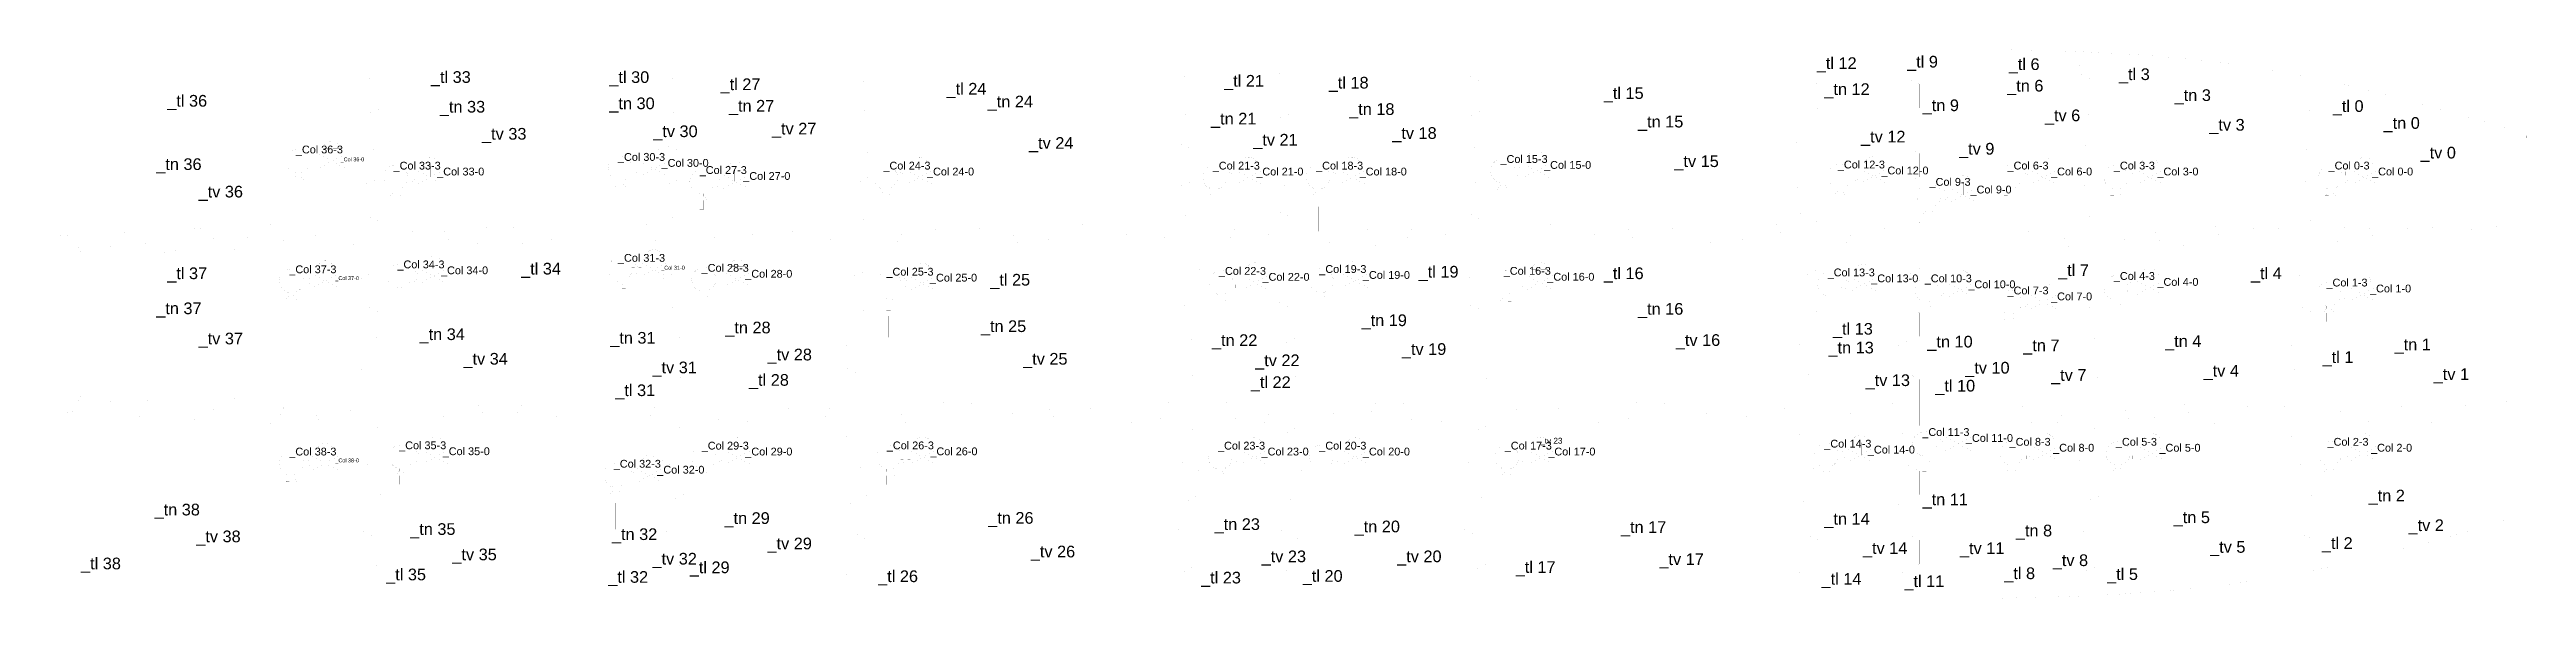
# Model space of a CAD drawing. Extents: x -36376 to 91054, y 83872 to 112073.
import ezdxf

# ---------------------------------------------------------------- set-up
doc = ezdxf.new("R2010")
doc.units = 0
doc.header["$MEASUREMENT"] = 0
doc.layers.add('Control objects', color=20, linetype='CONTINUOUS')
doc.layers.add('Omriss tanker', color=20, linetype='CONTINUOUS')
doc.styles.add('ARIAL', font='ARIAL.TTF', dxfattribs={"height": 12})

msp = doc.modelspace()

# ---------------------------------------------------------------- texts
at = {"layer": 'Control objects', "linetype": 'Continuous', "style": 'ARIAL'}
for s, height, p in [('_Col 36-3', 400, (-23703, 106739)), ('_Col 36-0', 200, (-21399, 106332)), ('_Col 33-3', 400, (-18675, 105910)), ('_Col 33-0', 400, (-16433, 105606)), ('_Col 30-3', 400, (-7131, 106355)), ('_Col 30-0', 400, (-4889, 106050)), ('_Col 27-3', 400, (-2926, 105683)), ('_Col 27-0', 400, (-685, 105378)), ('_Col 24-3', 400, (6525, 105910)), ('_Col 24-0', 400, (8767, 105606)), ('_Col 21-3', 400, (23469, 105910)), ('_Col 21-0', 400, (25711, 105606)), ('_Col 18-3', 400, (28785, 105910)), ('_Col 18-0', 400, (31027, 105606)), ('_Col 15-3', 400, (38272, 106251)), ('_Col 15-0', 400, (40514, 105946)), ('_Col 12-3', 400, (55627, 105966)), ('_Col 12-0', 400, (57869, 105661)), ('_Col 6-3', 400, (64356, 105913)), ('_Col 6-0', 400, (66598, 105608)), ('_Col 3-3', 400, (69826, 105913)), ('_Col 3-0', 400, (72068, 105608)), ('_Col 0-3', 400, (80872, 105913)), ('_Col 0-0', 400, (83114, 105608)), ('_Col 9-3', 400, (60344, 105076)), ('_Col 9-0', 400, (62453, 104681)), ('_Col 37-3', 400, (-24039, 100583)), ('_Col 34-3', 400, (-18478, 100835)), ('_Col 34-0', 400, (-16236, 100531)), ('_Col 31-3', 400, (-7131, 101171)), ('_Col 31-0', 200, (-4905, 100766)), ('_Col 28-3', 400, (-2826, 100658)), ('_Col 28-0', 400, (-584, 100353)), ('_Col 25-3', 400, (6680, 100459)), ('_Col 22-3', 400, (23785, 100500)), ('_Col 19-3', 400, (28949, 100597)), ('_Col 19-0', 400, (31191, 100293)), ('_Col 16-3', 400, (38439, 100503)), ('_Col 13-3', 400, (55104, 100422)), ('_Col 37-0', 200, (-21670, 100231)), ('_Col 25-0', 400, (8921, 100154)), ('_Col 22-0', 400, (26026, 100195)), ('_Col 16-0', 400, (40680, 100199)), ('_Col 13-0', 400, (57345, 100118)), ('_Col 10-3', 400, (60099, 100116)), ('_Col 10-0', 400, (62341, 99812)), ('_Col 7-3', 400, (64356, 99495)), ('_Col 7-0', 400, (66598, 99190)), ('_Col 4-3', 400, (69826, 100240)), ('_Col 4-0', 400, (72068, 99935)), ('_Col 1-3', 400, (80766, 99901)), ('_Col 1-0', 400, (83008, 99596)), ('_tn 19', 600, (31126, 97865)), ('_Col 35-3', 400, (-18390, 91539)), ('_Col 29-3', 400, (-2822, 91522)), ('_Col 26-3', 400, (6700, 91534)), ('_Col 23-3', 400, (23739, 91522)), ('_Col 20-3', 400, (28949, 91522)), ('_Col 17-3', 400, (38491, 91522)), ('_tv 23', 300, (40319, 91824)), ('_Col 14-3', 400, (54929, 91623)), ('_Col 11-3', 400, (59974, 92220)), ('_Col 11-0', 400, (62216, 91916)), ('_Col 8-3', 400, (64462, 91719)), ('_Col 8-0', 400, (66704, 91414)), ('_Col 5-3', 400, (69932, 91719)), ('_Col 5-0', 400, (72174, 91414)), ('_Col 2-3', 400, (80819, 91719)), ('_Col 2-0', 400, (83061, 91414)), ('_Col 38-3', 400, (-24039, 91217)), ('_Col 38-0', 200, (-21670, 90864)), ('_Col 35-0', 400, (-16148, 91234)), ('_Col 32-3', 400, (-7348, 90590)), ('_Col 32-0', 400, (-5107, 90286)), ('_Col 29-0', 400, (-580, 91218)), ('_Col 26-0', 400, (8941, 91229)), ('_Col 23-0', 400, (25981, 91218)), ('_Col 20-0', 400, (31191, 91218)), ('_Col 17-0', 400, (40733, 91218)), ('_Col 14-0', 400, (57171, 91318))]:
    msp.add_text(s, height=height, dxfattribs=at).set_placement(p)
at = {"layer": 'Omriss tanker', "linetype": 'Continuous', "style": 'ARIAL'}
for s, p in [('_tl 33', (-16756, 110363)), ('_tl 30', (-7573, 110358)), ('_tl 12', (54545, 111076)), ('_tl 9', (59192, 111152)), ('_tl 6', (64422, 111024)), ('_tl 3', (70092, 110507)), ('_tl 36', (-30319, 109142)), ('_tn 30', (-7573, 109011)), ('_tl 27', (-1854, 109991)), ('_tl 24', (9772, 109761)), ('_tn 24', (11890, 109103)), ('_tl 21', (24053, 110169)), ('_tl 18', (29436, 110073)), ('_tl 15', (43587, 109537)), ('_tn 12', (54935, 109740)), ('_tn 6', (64339, 109917)), ('_tn 3', (72956, 109432)), ('_tn 33', (-16295, 108837)), ('_tn 27', (-1422, 108886)), ('_tv 27', (792, 107712)), ('_tn 21', (23381, 108225)), ('_tn 18', (30485, 108717)), ('_tn 15', (45348, 108071)), ('_tn 9', (59994, 108911)), ('_tv 6', (66282, 108393)), ('_tv 3', (74740, 107908)), ('_tl 0', (81091, 108869)), ('_tn 0', (83704, 108002)), ('_tv 33', (-14124, 107446)), ('_tv 30', (-5316, 107576)), ('_tv 24', (14017, 106974)), ('_tv 21', (25552, 107141)), ('_tv 18', (32705, 107486)), ('_tv 12', (56822, 107300)), ('_tv 9', (61865, 106677)), ('_tv 0', (85607, 106477)), ('_tn 36', (-30883, 105886)), ('_tv 15', (47219, 106038)), ('_tv 36', (-28706, 104474)), ('_tl 37', (-30319, 100278)), ('_tl 34', (-12115, 100516)), ('_tl 19', (34062, 100357)), ('_tl 16', (43587, 100278)), ('_tl 7', (66961, 100437)), ('_tl 4', (76881, 100278)), ('_tl 25', (12023, 99947)), ('_tn 37', (-30884, 98478)), ('_tn 25', (11542, 97560)), ('_tn 16', (45348, 98450)), ('_tv 37', (-28706, 96926)), ('_tn 34', (-17339, 97147)), ('_tn 31', (-7528, 96962)), ('_tn 28', (-1608, 97492)), ('_tn 22', (23431, 96842)), ('_tv 19', (33200, 96385)), ('_tv 16', (47293, 96848)), ('_tn 13', (55146, 96460)), ('_tl 13', (55378, 97424)), ('_tn 10', (60233, 96766)), ('_tn 7', (65166, 96576)), ('_tn 4', (72464, 96795)), ('_tn 1', (84271, 96619)), ('_tv 34', (-15081, 95886)), ('_tv 31', (-5357, 95441)), ('_tv 28', (563, 96101)), ('_tv 25', (13713, 95885)), ('_tv 22', (25651, 95807)), ('_tv 10', (62181, 95426)), ('_tv 7', (66598, 95052)), ('_tv 4', (74445, 95271)), ('_tl 1', (80567, 95970)), ('_tv 1', (86284, 95095)), ('_tl 31', (-7267, 94268)), ('_tl 28', (-390, 94798)), ('_tl 22', (25428, 94684)), ('_tv 13', (57056, 94784)), ('_tl 10', (60642, 94502)), ('_tn 11', (59988, 88663)), ('_tn 2', (82935, 88856)), ('_tn 38', (-30971, 88135)), ('_tn 29', (-1653, 87698)), ('_tn 26', (11918, 87710)), ('_tn 23', (23565, 87388)), ('_tn 14', (54934, 87663)), ('_tn 5', (72907, 87741)), ('_tv 2', (84988, 87332)), ('_tv 38', (-28826, 86759)), ('_tn 35', (-17821, 87136)), ('_tn 32', (-7439, 86872)), ('_tv 29', (561, 86394)), ('_tn 20', (30768, 87269)), ('_tn 17', (44471, 87239)), ('_tv 14', (56921, 86160)), ('_tv 11', (61911, 86150)), ('_tn 8', (64787, 87058)), ('_tv 5', (74779, 86217)), ('_tl 2', (80529, 86415)), ('_tl 38', (-34754, 85367)), ('_tl 35', (-19058, 84802)), ('_tv 35', (-15650, 85832)), ('_tv 32', (-5356, 85612)), ('_tl 29', (-3438, 85169)), ('_tv 26', (14107, 85981)), ('_tv 23', (25984, 85733)), ('_tv 20', (32957, 85733)), ('_tl 17', (39057, 85184)), ('_tv 17', (46448, 85585)), ('_tl 8', (64189, 84864)), ('_tv 8', (66685, 85534)), ('_tl 5', (69482, 84820)), ('_tl 32', (-7631, 84675)), ('_tl 26', (6254, 84711)), ('_tl 23', (22868, 84640)), ('_tl 20', (28099, 84727)), ('_tl 14', (54789, 84576)), ('_tl 11', (59054, 84456))]:
    msp.add_text(s, height=600, dxfattribs=at).set_placement(p)

# ---------------------------------------------------------------- linework, layer by layer
at = {"layer": 'Control objects', "color": 42, "linetype": 'Continuous'}
for points in [[(-21896, 106363, 1.21, 1.21, 0), (-21896, 106991, 1.21, 1.21, 0), (-22283, 106991, 1.21, 1.21, -0.8846768), (-21418, 106991, 1.21, 1.21, 0), (-21805, 106991, 1.21, 1.21, 0), (-21805, 106363, 1.21, 1.21, 0), (-21205, 106687, 0, 0, 0), (-21205, 105990, 1.21, 1.21, 0), (-21851, 106339, 1.21, 1.21, 0), (-22496, 105990, 0, 0, 0), (-22496, 106687, 1.21, 1.21, 0)], [(-16868, 105534, 1.21, 1.21, 0), (-16868, 106163, 1.21, 1.21, 0), (-17255, 106163, 1.21, 1.21, -0.8846768), (-16390, 106163, 1.21, 1.21, 0), (-16777, 106163, 1.21, 1.21, 0), (-16777, 105534, 1.21, 1.21, 0), (-16177, 105858, 0, 0, 0), (-16177, 105161, 1.21, 1.21, 0), (-16822, 105510, 1.21, 1.21, 0), (-17468, 105161, 0, 0, 0), (-17468, 105858, 1.21, 1.21, 0)], [(-5324, 105979, 1.21, 1.21, 0), (-5324, 106607, 1.21, 1.21, 0), (-5711, 106607, 1.21, 1.21, -0.8846768), (-4846, 106607, 1.21, 1.21, 0), (-5233, 106607, 1.21, 1.21, 0), (-5233, 105979, 1.21, 1.21, 0), (-4633, 106303, 0, 0, 0), (-4633, 105606, 1.21, 1.21, 0), (-5279, 105954, 1.21, 1.21, 0), (-5924, 105606, 0, 0, 0), (-5924, 106303, 1.21, 1.21, 0)], [(-1119, 105307, 1.21, 1.21, 0), (-1119, 105935, 1.21, 1.21, 0), (-1506, 105935, 1.21, 1.21, -0.8846768), (-641, 105935, 1.21, 1.21, 0), (-1029, 105935, 1.21, 1.21, 0), (-1029, 105307, 1.21, 1.21, 0), (-428, 105631, 0, 0, 0), (-428, 104934, 1.21, 1.21, 0), (-1074, 105282, 1.21, 1.21, 0), (-1719, 104934, 0, 0, 0), (-1719, 105631, 1.21, 1.21, 0)], [(8332, 105534, 1.21, 1.21, 0), (8332, 106163, 1.21, 1.21, 0), (7945, 106163, 1.21, 1.21, -0.8846768), (8810, 106163, 1.21, 1.21, 0), (8423, 106163, 1.21, 1.21, 0), (8423, 105534, 1.21, 1.21, 0), (9023, 105858, 0, 0, 0), (9023, 105161, 1.21, 1.21, 0), (8377, 105510, 1.21, 1.21, 0), (7732, 105161, 0, 0, 0), (7732, 105858, 1.21, 1.21, 0)], [(25276, 105534, 1.21, 1.21, 0), (25276, 106163, 1.21, 1.21, 0), (24889, 106163, 1.21, 1.21, -0.8846768), (25754, 106163, 1.21, 1.21, 0), (25367, 106163, 1.21, 1.21, 0), (25367, 105534, 1.21, 1.21, 0), (25967, 105858, 0, 0, 0), (25967, 105161, 1.21, 1.21, 0), (25322, 105510, 1.21, 1.21, 0), (24676, 105161, 0, 0, 0), (24676, 105858, 1.21, 1.21, 0)], [(30592, 105534, 1.21, 1.21, 0), (30592, 106163, 1.21, 1.21, 0), (30205, 106163, 1.21, 1.21, -0.8846768), (31070, 106163, 1.21, 1.21, 0), (30683, 106163, 1.21, 1.21, 0), (30683, 105534, 1.21, 1.21, 0), (31283, 105858, 0, 0, 0), (31283, 105161, 1.21, 1.21, 0), (30637, 105510, 1.21, 1.21, 0), (29992, 105161, 0, 0, 0), (29992, 105858, 1.21, 1.21, 0)], [(40079, 105875, 1.21, 1.21, 0), (40079, 106503, 1.21, 1.21, 0), (39692, 106503, 1.21, 1.21, -0.8846768), (40557, 106503, 1.21, 1.21, 0), (40170, 106503, 1.21, 1.21, 0), (40170, 105875, 1.21, 1.21, 0), (40770, 106199, 0, 0, 0), (40770, 105502, 1.21, 1.21, 0), (40125, 105850, 1.21, 1.21, 0), (39479, 105502, 0, 0, 0), (39479, 106199, 1.21, 1.21, 0)], [(57434, 105590, 1.21, 1.21, 0), (57434, 106218, 1.21, 1.21, 0), (57047, 106218, 1.21, 1.21, -0.8846768), (57912, 106218, 1.21, 1.21, 0), (57525, 106218, 1.21, 1.21, 0), (57525, 105590, 1.21, 1.21, 0), (58125, 105914, 0, 0, 0), (58125, 105217, 1.21, 1.21, 0), (57479, 105566, 1.21, 1.21, 0), (56834, 105217, 0, 0, 0), (56834, 105914, 1.21, 1.21, 0)], [(66163, 105537, 1.21, 1.21, 0), (66163, 106165, 1.21, 1.21, 0), (65776, 106165, 1.21, 1.21, -0.8846768), (66641, 106165, 1.21, 1.21, 0), (66254, 106165, 1.21, 1.21, 0), (66254, 105537, 1.21, 1.21, 0), (66854, 105861, 0, 0, 0), (66854, 105164, 1.21, 1.21, 0), (66209, 105512, 1.21, 1.21, 0), (65563, 105164, 0, 0, 0), (65563, 105861, 1.21, 1.21, 0)], [(71633, 105537, 1.21, 1.21, 0), (71633, 106165, 1.21, 1.21, 0), (71246, 106165, 1.21, 1.21, -0.8846768), (72111, 106165, 1.21, 1.21, 0), (71724, 106165, 1.21, 1.21, 0), (71724, 105537, 1.21, 1.21, 0), (72324, 105861, 0, 0, 0), (72324, 105164, 1.21, 1.21, 0), (71679, 105512, 1.21, 1.21, 0), (71033, 105164, 0, 0, 0), (71033, 105861, 1.21, 1.21, 0)], [(82679, 105537, 1.21, 1.21, 0), (82679, 106165, 1.21, 1.21, 0), (82292, 106165, 1.21, 1.21, -0.8846768), (83157, 106165, 1.21, 1.21, 0), (82770, 106165, 1.21, 1.21, 0), (82770, 105537, 1.21, 1.21, 0), (83370, 105861, 0, 0, 0), (83370, 105164, 1.21, 1.21, 0), (82724, 105512, 1.21, 1.21, 0), (82079, 105164, 0, 0, 0), (82079, 105861, 1.21, 1.21, 0)], [(62019, 104610, 1.21, 1.21, 0), (62019, 105238, 1.21, 1.21, 0), (61631, 105238, 1.21, 1.21, -0.8846768), (62496, 105238, 1.21, 1.21, 0), (62109, 105238, 1.21, 1.21, 0), (62109, 104610, 1.21, 1.21, 0), (62709, 104934, 0, 0, 0), (62709, 104237, 1.21, 1.21, 0), (62064, 104585, 1.21, 1.21, 0), (61418, 104237, 0, 0, 0), (61418, 104934, 1.21, 1.21, 0)], [(-22232, 100207, 1.21, 1.21, 0), (-22232, 100836, 1.21, 1.21, 0), (-22620, 100836, 1.21, 1.21, -0.8846768), (-21754, 100836, 1.21, 1.21, 0), (-22142, 100836, 1.21, 1.21, 0), (-22142, 100207, 1.21, 1.21, 0), (-21541, 100531, 0, 0, 0), (-21541, 99835, 1.21, 1.21, 0), (-22187, 100183, 1.21, 1.21, 0), (-22833, 99835, 0, 0, 0), (-22833, 100531, 1.21, 1.21, 0)], [(-16671, 100459, 1.21, 1.21, 0), (-16671, 101087, 1.21, 1.21, 0), (-17058, 101087, 1.21, 1.21, -0.8846768), (-16193, 101087, 1.21, 1.21, 0), (-16580, 101087, 1.21, 1.21, 0), (-16580, 100459, 1.21, 1.21, 0), (-15980, 100783, 0, 0, 0), (-15980, 100086, 1.21, 1.21, 0), (-16625, 100435, 1.21, 1.21, 0), (-17271, 100086, 0, 0, 0), (-17271, 100783, 1.21, 1.21, 0)], [(-5324, 100795, 1.21, 1.21, 0), (-5324, 101423, 1.21, 1.21, 0), (-5711, 101423, 1.21, 1.21, -0.8846768), (-4846, 101423, 1.21, 1.21, 0), (-5233, 101423, 1.21, 1.21, 0), (-5233, 100795, 1.21, 1.21, 0), (-4633, 101119, 0, 0, 0), (-4633, 100422, 1.21, 1.21, 0), (-5279, 100771, 1.21, 1.21, 0), (-5924, 100422, 0, 0, 0), (-5924, 101119, 1.21, 1.21, 0)], [(-1019, 100282, 1.21, 1.21, 0), (-1019, 100910, 1.21, 1.21, 0), (-1406, 100910, 1.21, 1.21, -0.8846768), (-541, 100910, 1.21, 1.21, 0), (-928, 100910, 1.21, 1.21, 0), (-928, 100282, 1.21, 1.21, 0), (-328, 100606, 0, 0, 0), (-328, 99909, 1.21, 1.21, 0), (-974, 100258, 1.21, 1.21, 0), (-1619, 99909, 0, 0, 0), (-1619, 100606, 1.21, 1.21, 0)], [(8487, 100083, 1.21, 1.21, 0), (8487, 100711, 1.21, 1.21, 0), (8100, 100711, 1.21, 1.21, -0.8846768), (8965, 100711, 1.21, 1.21, 0), (8577, 100711, 1.21, 1.21, 0), (8577, 100083, 1.21, 1.21, 0), (9178, 100407, 0, 0, 0), (9178, 99710, 1.21, 1.21, 0), (8532, 100058, 1.21, 1.21, 0), (7887, 99710, 0, 0, 0), (7887, 100407, 1.21, 1.21, 0)], [(25592, 100124, 1.21, 1.21, 0), (25592, 100752, 1.21, 1.21, 0), (25205, 100752, 1.21, 1.21, -0.8846768), (26070, 100752, 1.21, 1.21, 0), (25682, 100752, 1.21, 1.21, 0), (25682, 100124, 1.21, 1.21, 0), (26283, 100448, 0, 0, 0), (26283, 99751, 1.21, 1.21, 0), (25637, 100100, 1.21, 1.21, 0), (24992, 99751, 0, 0, 0), (24992, 100448, 1.21, 1.21, 0)], [(30756, 100221, 1.21, 1.21, 0), (30756, 100849, 1.21, 1.21, 0), (30369, 100849, 1.21, 1.21, -0.8846768), (31234, 100849, 1.21, 1.21, 0), (30847, 100849, 1.21, 1.21, 0), (30847, 100221, 1.21, 1.21, 0), (31447, 100545, 0, 0, 0), (31447, 99848, 1.21, 1.21, 0), (30801, 100197, 1.21, 1.21, 0), (30156, 99848, 0, 0, 0), (30156, 100545, 1.21, 1.21, 0)], [(40246, 100127, 1.21, 1.21, 0), (40246, 100756, 1.21, 1.21, 0), (39859, 100756, 1.21, 1.21, -0.8846768), (40724, 100756, 1.21, 1.21, 0), (40336, 100756, 1.21, 1.21, 0), (40336, 100127, 1.21, 1.21, 0), (40937, 100451, 0, 0, 0), (40937, 99755, 1.21, 1.21, 0), (40291, 100103, 1.21, 1.21, 0), (39646, 99755, 0, 0, 0), (39646, 100451, 1.21, 1.21, 0)], [(56911, 100046, 1.21, 1.21, 0), (56911, 100675, 1.21, 1.21, 0), (56524, 100675, 1.21, 1.21, -0.8846768), (57389, 100675, 1.21, 1.21, 0), (57001, 100675, 1.21, 1.21, 0), (57001, 100046, 1.21, 1.21, 0), (57602, 100370, 0, 0, 0), (57602, 99673, 1.21, 1.21, 0), (56956, 100022, 1.21, 1.21, 0), (56311, 99673, 0, 0, 0), (56311, 100370, 1.21, 1.21, 0)], [(61907, 99740, 1.21, 1.21, 0), (61907, 100369, 1.21, 1.21, 0), (61519, 100369, 1.21, 1.21, -0.8846768), (62384, 100369, 1.21, 1.21, 0), (61997, 100369, 1.21, 1.21, 0), (61997, 99740, 1.21, 1.21, 0), (62597, 100064, 0, 0, 0), (62597, 99367, 1.21, 1.21, 0), (61952, 99716, 1.21, 1.21, 0), (61306, 99367, 0, 0, 0), (61306, 100064, 1.21, 1.21, 0)], [(71633, 99864, 1.21, 1.21, 0), (71633, 100492, 1.21, 1.21, 0), (71246, 100492, 1.21, 1.21, -0.8846768), (72111, 100492, 1.21, 1.21, 0), (71724, 100492, 1.21, 1.21, 0), (71724, 99864, 1.21, 1.21, 0), (72324, 100188, 0, 0, 0), (72324, 99491, 1.21, 1.21, 0), (71679, 99839, 1.21, 1.21, 0), (71033, 99491, 0, 0, 0), (71033, 100188, 1.21, 1.21, 0)], [(66163, 99119, 1.21, 1.21, 0), (66163, 99747, 1.21, 1.21, 0), (65776, 99747, 1.21, 1.21, -0.8846768), (66641, 99747, 1.21, 1.21, 0), (66254, 99747, 1.21, 1.21, 0), (66254, 99119, 1.21, 1.21, 0), (66854, 99443, 0, 0, 0), (66854, 98746, 1.21, 1.21, 0), (66209, 99094, 1.21, 1.21, 0), (65563, 98746, 0, 0, 0), (65563, 99443, 1.21, 1.21, 0)], [(82573, 99525, 1.21, 1.21, 0), (82573, 100153, 1.21, 1.21, 0), (82186, 100153, 1.21, 1.21, -0.8846768), (83051, 100153, 1.21, 1.21, 0), (82664, 100153, 1.21, 1.21, 0), (82664, 99525, 1.21, 1.21, 0), (83264, 99849, 0, 0, 0), (83264, 99152, 1.21, 1.21, 0), (82619, 99500, 1.21, 1.21, 0), (81973, 99152, 0, 0, 0), (81973, 99849, 1.21, 1.21, 0)], [(-22232, 90841, 1.21, 1.21, 0), (-22232, 91469, 1.21, 1.21, 0), (-22620, 91469, 1.21, 1.21, -0.8846768), (-21754, 91469, 1.21, 1.21, 0), (-22142, 91469, 1.21, 1.21, 0), (-22142, 90841, 1.21, 1.21, 0), (-21541, 91165, 0, 0, 0), (-21541, 90468, 1.21, 1.21, 0), (-22187, 90816, 1.21, 1.21, 0), (-22833, 90468, 0, 0, 0), (-22833, 91165, 1.21, 1.21, 0)], [(-16583, 91162, 1.21, 1.21, 0), (-16583, 91791, 1.21, 1.21, 0), (-16970, 91791, 1.21, 1.21, -0.8846768), (-16105, 91791, 1.21, 1.21, 0), (-16492, 91791, 1.21, 1.21, 0), (-16492, 91162, 1.21, 1.21, 0), (-15892, 91486, 0, 0, 0), (-15892, 90790, 1.21, 1.21, 0), (-16537, 91138, 1.21, 1.21, 0), (-17183, 90790, 0, 0, 0), (-17183, 91486, 1.21, 1.21, 0)], [(-1015, 91146, 1.21, 1.21, 0), (-1015, 91775, 1.21, 1.21, 0), (-1402, 91775, 1.21, 1.21, -0.8846768), (-537, 91775, 1.21, 1.21, 0), (-924, 91775, 1.21, 1.21, 0), (-924, 91146, 1.21, 1.21, 0), (-324, 91470, 0, 0, 0), (-324, 90773, 1.21, 1.21, 0), (-970, 91122, 1.21, 1.21, 0), (-1615, 90773, 0, 0, 0), (-1615, 91470, 1.21, 1.21, 0)], [(8507, 91157, 1.21, 1.21, 0), (8507, 91786, 1.21, 1.21, 0), (8120, 91786, 1.21, 1.21, -0.8846768), (8985, 91786, 1.21, 1.21, 0), (8597, 91786, 1.21, 1.21, 0), (8597, 91157, 1.21, 1.21, 0), (9198, 91481, 0, 0, 0), (9198, 90785, 1.21, 1.21, 0), (8552, 91133, 1.21, 1.21, 0), (7907, 90785, 0, 0, 0), (7907, 91481, 1.21, 1.21, 0)], [(25546, 91146, 1.21, 1.21, 0), (25546, 91775, 1.21, 1.21, 0), (25159, 91775, 1.21, 1.21, -0.8846768), (26024, 91775, 1.21, 1.21, 0), (25637, 91775, 1.21, 1.21, 0), (25637, 91146, 1.21, 1.21, 0), (26237, 91470, 0, 0, 0), (26237, 90773, 1.21, 1.21, 0), (25591, 91122, 1.21, 1.21, 0), (24946, 90773, 0, 0, 0), (24946, 91470, 1.21, 1.21, 0)], [(30756, 91146, 1.21, 1.21, 0), (30756, 91775, 1.21, 1.21, 0), (30369, 91775, 1.21, 1.21, -0.8846768), (31234, 91775, 1.21, 1.21, 0), (30847, 91775, 1.21, 1.21, 0), (30847, 91146, 1.21, 1.21, 0), (31447, 91470, 0, 0, 0), (31447, 90773, 1.21, 1.21, 0), (30801, 91122, 1.21, 1.21, 0), (30156, 90773, 0, 0, 0), (30156, 91470, 1.21, 1.21, 0)], [(40298, 91146, 1.21, 1.21, 0), (40298, 91775, 1.21, 1.21, 0), (39911, 91775, 1.21, 1.21, -0.8846768), (40776, 91775, 1.21, 1.21, 0), (40389, 91775, 1.21, 1.21, 0), (40389, 91146, 1.21, 1.21, 0), (40989, 91470, 0, 0, 0), (40989, 90773, 1.21, 1.21, 0), (40343, 91122, 1.21, 1.21, 0), (39698, 90773, 0, 0, 0), (39698, 91470, 1.21, 1.21, 0)], [(56736, 91247, 1.21, 1.21, 0), (56736, 91875, 1.21, 1.21, 0), (56349, 91875, 1.21, 1.21, -0.8846768), (57214, 91875, 1.21, 1.21, 0), (56827, 91875, 1.21, 1.21, 0), (56827, 91247, 1.21, 1.21, 0), (57427, 91571, 0, 0, 0), (57427, 90874, 1.21, 1.21, 0), (56782, 91222, 1.21, 1.21, 0), (56136, 90874, 0, 0, 0), (56136, 91571, 1.21, 1.21, 0)], [(61781, 91844, 1.21, 1.21, 0), (61781, 92472, 1.21, 1.21, 0), (61394, 92472, 1.21, 1.21, -0.8846768), (62259, 92472, 1.21, 1.21, 0), (61872, 92472, 1.21, 1.21, 0), (61872, 91844, 1.21, 1.21, 0), (62472, 92168, 0, 0, 0), (62472, 91471, 1.21, 1.21, 0), (61826, 91820, 1.21, 1.21, 0), (61181, 91471, 0, 0, 0), (61181, 92168, 1.21, 1.21, 0)], [(66269, 91343, 1.21, 1.21, 0), (66269, 91971, 1.21, 1.21, 0), (65882, 91971, 1.21, 1.21, -0.8846768), (66747, 91971, 1.21, 1.21, 0), (66360, 91971, 1.21, 1.21, 0), (66360, 91343, 1.21, 1.21, 0), (66960, 91667, 0, 0, 0), (66960, 90970, 1.21, 1.21, 0), (66314, 91318, 1.21, 1.21, 0), (65669, 90970, 0, 0, 0), (65669, 91667, 1.21, 1.21, 0)], [(71739, 91343, 1.21, 1.21, 0), (71739, 91971, 1.21, 1.21, 0), (71352, 91971, 1.21, 1.21, -0.8846768), (72217, 91971, 1.21, 1.21, 0), (71830, 91971, 1.21, 1.21, 0), (71830, 91343, 1.21, 1.21, 0), (72430, 91667, 0, 0, 0), (72430, 90970, 1.21, 1.21, 0), (71784, 91318, 1.21, 1.21, 0), (71139, 90970, 0, 0, 0), (71139, 91667, 1.21, 1.21, 0)], [(82626, 91343, 1.21, 1.21, 0), (82626, 91971, 1.21, 1.21, 0), (82239, 91971, 1.21, 1.21, -0.8846768), (83104, 91971, 1.21, 1.21, 0), (82717, 91971, 1.21, 1.21, 0), (82717, 91343, 1.21, 1.21, 0), (83317, 91667, 0, 0, 0), (83317, 90970, 1.21, 1.21, 0), (82672, 91318, 1.21, 1.21, 0), (82026, 90970, 0, 0, 0), (82026, 91667, 1.21, 1.21, 0)], [(-5541, 90214, 1.21, 1.21, 0), (-5541, 90843, 1.21, 1.21, 0), (-5928, 90843, 1.21, 1.21, -0.8846768), (-5063, 90843, 1.21, 1.21, 0), (-5451, 90843, 1.21, 1.21, 0), (-5451, 90214, 1.21, 1.21, 0), (-4850, 90538, 0, 0, 0), (-4850, 89842, 1.21, 1.21, 0), (-5496, 90190, 1.21, 1.21, 0), (-6141, 89842, 0, 0, 0), (-6141, 90538, 1.21, 1.21, 0)]]:
    msp.add_lwpolyline(points, format="xyseb", close=True, dxfattribs=at)
at = {"layer": 'Control objects', "linetype": 'Continuous', "const_width": 0.9}
for points in [[(-22496, 106233), (-22496, 106444), (-22635, 106444), (-22848, 106622), (-22848, 106444), (-22987, 106444, 1.9262084), (-23702, 105732), (-23702, 105596), (-23880, 105384), (-23702, 105384), (-23702, 104929), (-23491, 104929), (-23491, 105382), (-23315, 105382), (-23491, 105594), (-23491, 105732, 0.3158256), (-22987, 106233), (-22849, 106233), (-22849, 106057), (-22637, 106233)], [(-17468, 105404), (-17468, 105616), (-17607, 105616), (-17819, 105793), (-17819, 105616), (-17959, 105616, 1.9262084), (-18674, 104904), (-18674, 104767), (-18852, 104555), (-18674, 104555), (-18674, 104100), (-18463, 104100), (-18463, 104553), (-18287, 104553), (-18463, 104766), (-18463, 104903, 0.3158256), (-17959, 105404), (-17821, 105404), (-17821, 105228), (-17609, 105404)], [(-5924, 105848), (-5924, 106060), (-6063, 106060), (-6276, 106237), (-6276, 106060), (-6415, 106060, 1.9262084), (-7130, 105348), (-7130, 105212), (-7308, 104999), (-7130, 104999), (-7130, 104545), (-6919, 104545), (-6919, 104998), (-6743, 104998), (-6919, 105210), (-6919, 105347, 0.3158256), (-6415, 105848), (-6277, 105848), (-6277, 105673), (-6065, 105848)], [(-1719, 105177), (-1719, 105388), (-1859, 105388), (-2071, 105566), (-2071, 105388), (-2210, 105388, 1.9262084), (-2926, 104676), (-2926, 104540), (-3103, 104328), (-2926, 104328), (-2926, 103873), (-2714, 103873), (-2714, 104326), (-2538, 104326), (-2714, 104538), (-2714, 104676, 0.3158256), (-2210, 105177), (-2073, 105177), (-2073, 105001), (-1860, 105177)], [(7732, 105404), (7732, 105616), (7593, 105616), (7381, 105793), (7381, 105616), (7241, 105616, 1.9262084), (6526, 104904), (6526, 104767), (6348, 104555), (6526, 104555), (6526, 104100), (6737, 104100), (6737, 104553), (6913, 104553), (6737, 104766), (6737, 104903, 0.3158256), (7241, 105404), (7379, 105404), (7379, 105228), (7591, 105404)], [(24676, 105404), (24676, 105616), (24537, 105616), (24325, 105793), (24325, 105616), (24185, 105616, 1.9262084), (23470, 104904), (23470, 104767), (23292, 104555), (23470, 104555), (23470, 104100), (23681, 104100), (23681, 104553), (23857, 104553), (23681, 104766), (23681, 104903, 0.3158256), (24185, 105404), (24323, 105404), (24323, 105228), (24535, 105404)], [(29992, 105404), (29992, 105616), (29853, 105616), (29641, 105793), (29641, 105616), (29501, 105616, 1.9262084), (28786, 104904), (28786, 104767), (28608, 104555), (28786, 104555), (28786, 104100), (28997, 104100), (28997, 104553), (29173, 104553), (28997, 104766), (28997, 104903, 0.3158256), (29501, 105404), (29639, 105404), (29639, 105228), (29851, 105404)], [(39479, 105744), (39479, 105956), (39340, 105956), (39128, 106133), (39128, 105956), (38988, 105956, 1.9262084), (38273, 105244), (38273, 105108), (38095, 104895), (38273, 104895), (38273, 104441), (38484, 104441), (38484, 104894), (38660, 104894), (38484, 105106), (38484, 105243, 0.3158256), (38988, 105744), (39126, 105744), (39126, 105569), (39338, 105744)], [(56834, 105460), (56834, 105671), (56695, 105671), (56482, 105849), (56482, 105671), (56343, 105671, 1.9262084), (55628, 104959), (55628, 104823), (55450, 104611), (55628, 104611), (55628, 104156), (55839, 104156), (55839, 104609), (56015, 104609), (55839, 104822), (55839, 104959, 0.3158256), (56343, 105460), (56481, 105460), (56481, 105284), (56693, 105460)], [(65563, 105407), (65563, 105618), (65424, 105618), (65212, 105796), (65212, 105618), (65072, 105618, 1.9262084), (64357, 104906), (64357, 104770), (64179, 104558), (64357, 104558), (64357, 104103), (64568, 104103), (64568, 104556), (64744, 104556), (64568, 104768), (64568, 104906, 0.3158256), (65072, 105407), (65210, 105407), (65210, 105231), (65422, 105407)], [(71033, 105407), (71033, 105618), (70894, 105618), (70682, 105796), (70682, 105618), (70542, 105618, 1.9262084), (69827, 104906), (69827, 104770), (69649, 104558), (69827, 104558), (69827, 104103), (70038, 104103), (70038, 104556), (70214, 104556), (70038, 104768), (70038, 104906, 0.3158256), (70542, 105407), (70680, 105407), (70680, 105231), (70892, 105407)], [(82079, 105407), (82079, 105618), (81940, 105618), (81727, 105796), (81727, 105618), (81588, 105618, 1.9262084), (80873, 104906), (80873, 104770), (80695, 104558), (80873, 104558), (80873, 104103), (81084, 104103), (81084, 104556), (81260, 104556), (81084, 104768), (81084, 104906, 0.3158256), (81588, 105407), (81726, 105407), (81726, 105231), (81938, 105407)], [(61418, 104480), (61418, 104691), (61279, 104691), (61067, 104869), (61067, 104691), (60928, 104691, 1.9262084), (60212, 103979), (60212, 103843), (60035, 103631), (60212, 103631), (60212, 103176), (60424, 103176), (60424, 103629), (60599, 103629), (60424, 103841), (60424, 103979, 0.3158256), (60928, 104480), (61065, 104480), (61065, 104304), (61278, 104480)], [(-22833, 100077), (-22833, 100289), (-22972, 100289), (-23184, 100466), (-23184, 100289), (-23323, 100289, 1.9262084), (-24039, 99577), (-24039, 99440), (-24216, 99228), (-24039, 99228), (-24039, 98773), (-23827, 98773), (-23827, 99226), (-23652, 99226), (-23827, 99439), (-23827, 99576, 0.3158256), (-23323, 100077), (-23186, 100077), (-23186, 99902), (-22973, 100077)], [(-17271, 100329), (-17271, 100541), (-17410, 100541), (-17622, 100718), (-17622, 100541), (-17762, 100541, 1.9262084), (-18477, 99828), (-18477, 99692), (-18655, 99480), (-18477, 99480), (-18477, 99025), (-18266, 99025), (-18266, 99478), (-18090, 99478), (-18266, 99691), (-18266, 99828, 0.3158256), (-17762, 100329), (-17624, 100329), (-17624, 100153), (-17412, 100329)], [(-5924, 100665), (-5924, 100876), (-6063, 100876), (-6276, 101054), (-6276, 100876), (-6415, 100876, 1.9262084), (-7130, 100164), (-7130, 100028), (-7308, 99816), (-7130, 99816), (-7130, 99361), (-6919, 99361), (-6919, 99814), (-6743, 99814), (-6919, 100027), (-6919, 100164, 0.3158256), (-6415, 100665), (-6277, 100665), (-6277, 100489), (-6065, 100665)], [(-1619, 100152), (-1619, 100363), (-1758, 100363), (-1971, 100541), (-1971, 100363), (-2110, 100363, 1.9262084), (-2825, 99651), (-2825, 99515), (-3003, 99303), (-2825, 99303), (-2825, 98848), (-2614, 98848), (-2614, 99301), (-2438, 99301), (-2614, 99513), (-2614, 99651, 0.3158256), (-2110, 100152), (-1972, 100152), (-1972, 99976), (-1760, 100152)], [(7887, 99952), (7887, 100164), (7747, 100164), (7535, 100341), (7535, 100164), (7396, 100164, 1.9262084), (6680, 99452), (6680, 99316), (6503, 99103), (6680, 99103), (6680, 98649), (6892, 98649), (6892, 99102), (7067, 99102), (6892, 99314), (6892, 99452, 0.3158256), (7396, 99952), (7533, 99952), (7533, 99777), (7746, 99952)], [(24992, 99994), (24992, 100205), (24852, 100205), (24640, 100383), (24640, 100205), (24501, 100205, 1.9262084), (23785, 99493), (23785, 99357), (23608, 99145), (23785, 99145), (23785, 98690), (23997, 98690), (23997, 99143), (24172, 99143), (23997, 99355), (23997, 99493, 0.3158256), (24501, 99994), (24638, 99994), (24638, 99818), (24851, 99994)], [(30156, 100091), (30156, 100303), (30017, 100303), (29804, 100480), (29804, 100303), (29665, 100303, 1.9262084), (28950, 99590), (28950, 99454), (28772, 99242), (28950, 99242), (28950, 98787), (29161, 98787), (29161, 99240), (29337, 99240), (29161, 99453), (29161, 99590, 0.3158256), (29665, 100091), (29803, 100091), (29803, 99915), (30015, 100091)], [(39646, 99997), (39646, 100209), (39506, 100209), (39294, 100386), (39294, 100209), (39155, 100209, 1.9262084), (38439, 99497), (38439, 99360), (38262, 99148), (38439, 99148), (38439, 98693), (38651, 98693), (38651, 99146), (38826, 99146), (38651, 99359), (38651, 99496, 0.3158256), (39155, 99997), (39292, 99997), (39292, 99822), (39505, 99997)], [(56311, 99916), (56311, 100128), (56171, 100128), (55959, 100305), (55959, 100128), (55820, 100128, 1.9262084), (55104, 99416), (55104, 99279), (54927, 99067), (55104, 99067), (55104, 98612), (55316, 98612), (55316, 99065), (55491, 99065), (55316, 99278), (55316, 99415, 0.3158256), (55820, 99916), (55957, 99916), (55957, 99741), (56170, 99916)], [(61306, 99610), (61306, 99822), (61167, 99822), (60955, 99999), (60955, 99822), (60816, 99822, 1.9262084), (60100, 99110), (60100, 98973), (59923, 98761), (60100, 98761), (60100, 98306), (60312, 98306), (60312, 98759), (60487, 98759), (60312, 98972), (60312, 99109, 0.3158256), (60816, 99610), (60953, 99610), (60953, 99434), (61165, 99610)], [(65563, 98988), (65563, 99200), (65424, 99200), (65212, 99377), (65212, 99200), (65072, 99200, 1.9262084), (64357, 98488), (64357, 98352), (64179, 98139), (64357, 98139), (64357, 97685), (64568, 97685), (64568, 98137), (64744, 98137), (64568, 98350), (64568, 98487, 0.3158256), (65072, 98988), (65210, 98988), (65210, 98813), (65422, 98988)], [(71033, 99734), (71033, 99945), (70894, 99945), (70682, 100123), (70682, 99945), (70542, 99945, 1.9262084), (69827, 99233), (69827, 99097), (69649, 98885), (69827, 98885), (69827, 98430), (70038, 98430), (70038, 98883), (70214, 98883), (70038, 99095), (70038, 99233, 0.3158256), (70542, 99734), (70680, 99734), (70680, 99558), (70892, 99734)], [(81973, 99394), (81973, 99606), (81834, 99606), (81622, 99783), (81622, 99606), (81482, 99606, 1.9262084), (80767, 98894), (80767, 98758), (80589, 98545), (80767, 98545), (80767, 98091), (80978, 98091), (80978, 98544), (81154, 98544), (80978, 98756), (80978, 98893, 0.3158256), (81482, 99394), (81620, 99394), (81620, 99219), (81832, 99394)], [(-17183, 91032), (-17183, 91244), (-17322, 91244), (-17534, 91421), (-17534, 91244), (-17674, 91244, 1.9262084), (-18389, 90532), (-18389, 90396), (-18567, 90183), (-18389, 90183), (-18389, 89729), (-18178, 89729), (-18178, 90181), (-18002, 90181), (-18178, 90394), (-18178, 90531, 0.3158256), (-17674, 91032), (-17536, 91032), (-17536, 90857), (-17324, 91032)], [(7907, 91027), (7907, 91239), (7767, 91239), (7555, 91416), (7555, 91239), (7416, 91239, 1.9262084), (6700, 90527), (6700, 90390), (6523, 90178), (6700, 90178), (6700, 89724), (6912, 89724), (6912, 90176), (7087, 90176), (6912, 90389), (6912, 90526, 0.3158256), (7416, 91027), (7553, 91027), (7553, 90852), (7766, 91027)], [(56136, 91117), (56136, 91328), (55997, 91328), (55785, 91506), (55785, 91328), (55646, 91328, 1.9262084), (54930, 90616), (54930, 90480), (54752, 90268), (54930, 90268), (54930, 89813), (55142, 89813), (55142, 90266), (55317, 90266), (55142, 90478), (55142, 90616, 0.3158256), (55646, 91117), (55783, 91117), (55783, 90941), (55995, 91117)], [(61181, 91714), (61181, 91926), (61042, 91926), (60829, 92103), (60829, 91926), (60690, 91926, 1.9262084), (59975, 91213), (59975, 91077), (59797, 90865), (59975, 90865), (59975, 90410), (60186, 90410), (60186, 90863), (60362, 90863), (60186, 91076), (60186, 91213, 0.3158256), (60690, 91714), (60828, 91714), (60828, 91538), (61040, 91714)], [(65669, 91212), (65669, 91424), (65530, 91424), (65317, 91601), (65317, 91424), (65178, 91424, 1.9262084), (64463, 90712), (64463, 90576), (64285, 90363), (64463, 90363), (64463, 89909), (64674, 89909), (64674, 90361), (64850, 90361), (64674, 90574), (64674, 90711, 0.3158256), (65178, 91212), (65316, 91212), (65316, 91037), (65528, 91212)], [(71139, 91212), (71139, 91424), (71000, 91424), (70787, 91601), (70787, 91424), (70648, 91424, 1.9262084), (69933, 90712), (69933, 90576), (69755, 90363), (69933, 90363), (69933, 89909), (70144, 89909), (70144, 90361), (70320, 90361), (70144, 90574), (70144, 90711, 0.3158256), (70648, 91212), (70786, 91212), (70786, 91037), (70998, 91212)], [(82026, 91212), (82026, 91424), (81887, 91424), (81675, 91601), (81675, 91424), (81535, 91424, 1.9262084), (80820, 90712), (80820, 90576), (80642, 90363), (80820, 90363), (80820, 89909), (81031, 89909), (81031, 90361), (81207, 90361), (81031, 90574), (81031, 90711, 0.3158256), (81535, 91212), (81673, 91212), (81673, 91037), (81885, 91212)], [(-22833, 90711), (-22833, 90922), (-22972, 90922), (-23184, 91100), (-23184, 90922), (-23323, 90922, 1.9262084), (-24039, 90210), (-24039, 90074), (-24216, 89862), (-24039, 89862), (-24039, 89407), (-23827, 89407), (-23827, 89860), (-23652, 89860), (-23827, 90072), (-23827, 90210, 0.3158256), (-23323, 90711), (-23186, 90711), (-23186, 90535), (-22973, 90711)], [(-6141, 90084), (-6141, 90296), (-6281, 90296), (-6493, 90473), (-6493, 90296), (-6632, 90296, 1.9262084), (-7348, 89584), (-7348, 89447), (-7525, 89235), (-7348, 89235), (-7348, 88780), (-7136, 88780), (-7136, 89233), (-6961, 89233), (-7136, 89446), (-7136, 89583, 0.3158256), (-6632, 90084), (-6495, 90084), (-6495, 89909), (-6282, 90084)], [(-1615, 91016), (-1615, 91228), (-1754, 91228), (-1967, 91405), (-1967, 91228), (-2106, 91228, 1.9262084), (-2821, 90516), (-2821, 90379), (-2999, 90167), (-2821, 90167), (-2821, 89712), (-2610, 89712), (-2610, 90165), (-2434, 90165), (-2610, 90378), (-2610, 90515, 0.3158256), (-2106, 91016), (-1968, 91016), (-1968, 90841), (-1756, 91016)], [(24946, 91016), (24946, 91228), (24807, 91228), (24594, 91405), (24594, 91228), (24455, 91228, 1.9262084), (23740, 90516), (23740, 90379), (23562, 90167), (23740, 90167), (23740, 89712), (23951, 89712), (23951, 90165), (24127, 90165), (23951, 90378), (23951, 90515, 0.3158256), (24455, 91016), (24593, 91016), (24593, 90841), (24805, 91016)], [(30156, 91016), (30156, 91228), (30017, 91228), (29804, 91405), (29804, 91228), (29665, 91228, 1.9262084), (28950, 90516), (28950, 90379), (28772, 90167), (28950, 90167), (28950, 89712), (29161, 89712), (29161, 90165), (29337, 90165), (29161, 90378), (29161, 90515, 0.3158256), (29665, 91016), (29803, 91016), (29803, 90841), (30015, 91016)], [(39698, 91016), (39698, 91228), (39559, 91228), (39346, 91405), (39346, 91228), (39207, 91228, 1.9262084), (38492, 90516), (38492, 90379), (38314, 90167), (38492, 90167), (38492, 89712), (38703, 89712), (38703, 90165), (38879, 90165), (38703, 90378), (38703, 90515, 0.3158256), (39207, 91016), (39345, 91016), (39345, 90841), (39557, 91016)]]:
    msp.add_lwpolyline(points, format="xyb", close=True, dxfattribs=at)
at = {"layer": 'Control objects', "linetype": 'Continuous'}
for points, const_width in [([(-23597, 104929), (-23597, 103567)], 0.6), ([(-7025, 104545), (-7025, 103183)], 0.6), ([(-18568, 104100), (-18568, 102738)], 0.6), ([(-2820, 103873), (-2820, 102511)], 0.6), ([(6631, 104100), (6631, 102738)], 0.6), ([(23576, 104100), (23576, 102738)], 0.6), ([(28891, 104100), (28891, 102738)], 0.6), ([(38379, 104441), (38379, 103079)], 0.6), ([(55733, 104156), (55733, 102794)], 0.6), ([(64463, 104103), (64463, 102741)], 0.6), ([(69933, 104103), (69933, 102741)], 0.6), ([(80978, 104103), (80978, 102741)], 0.6), ([(60318, 103176), (60318, 102495)], 0.6), ([(-23933, 98773), (-23933, 97412)], 0.6), ([(-18371, 99025), (-18371, 97663)], 0.6), ([(-7025, 99361), (-7025, 97999)], 0.6), ([(-2720, 98848), (-2720, 97486)], 0.6), ([(6786, 98649), (6786, 97287)], 0.6), ([(23891, 98690), (23891, 97328)], 0.6), ([(29055, 98787), (29055, 97425)], 0.6), ([(38545, 98693), (38545, 97332)], 0.6), ([(55210, 98612), (55210, 97251)], 0.6), ([(60206, 98306), (60206, 97625)], 0.3), ([(69933, 98430), (69933, 97068)], 0.6), ([(64463, 97685), (64463, 96323)], 0.6), ([(80873, 98091), (80873, 96729)], 0.6), ([(-23933, 89407), (-23933, 88045)], 0.6), ([(-18283, 89729), (-18283, 88367)], 0.6), ([(-2716, 89712), (-2716, 88351)], 0.6), ([(6806, 89724), (6806, 88362)], 0.6), ([(23845, 89712), (23845, 88351)], 0.6), ([(29055, 89712), (29055, 88351)], 0.6), ([(38597, 89712), (38597, 88351)], 0.6), ([(55036, 89813), (55036, 88451)], 0.6), ([(60080, 90410), (60080, 89592)], 0.6), ([(64568, 89909), (64568, 88547)], 0.6), ([(70038, 89909), (70038, 88547)], 0.6), ([(80926, 89909), (80926, 88547)], 0.6), ([(-7242, 88780), (-7242, 87419)], 0.6)]:
    msp.add_lwpolyline(points, close=True, dxfattribs=dict(at, const_width=const_width))
at = {"layer": 'Omriss tanker', "linetype": 'Continuous', "const_width": 0.3}
for points in [[(-20476, 112072), (-36371, 112072), (-36376, 102472), (-35246, 102532), (-34637, 101412), (-33439, 101475), (-32950, 102652), (-31751, 102714), (-31142, 101595), (-29944, 101657), (-29454, 102835), (-28256, 102897), (-27647, 101778), (-26448, 101840), (-25959, 103018), (-24761, 103080), (-24176, 101947), (-22976, 101947), (-22426, 103097), (-21226, 103097), (-20676, 101947), (-19326, 101947), (-19326, 103197), (-20476, 103747), (-20476, 104972), (-19326, 105522), (-19326, 106747), (-20476, 107297), (-20476, 108522), (-19326, 109072), (-19326, 110297), (-20476, 110847), (-20476, 112072)], [(-8856, 112072), (-20476, 112072), (-20476, 110847), (-19326, 110297), (-19326, 109072), (-20476, 108522), (-20476, 107297), (-19326, 106747), (-19326, 105522), (-20476, 104972), (-20476, 103747), (-19326, 103197), (-19326, 101947), (-18126, 101947), (-17526, 103097), (-16276, 103097), (-15676, 101947), (-14426, 101947), (-13826, 103097), (-12576, 103097), (-11976, 101947), (-10726, 101947), (-10126, 103097), (-8856, 103097), (-8856, 112072)], [(-4922, 112072), (-8052, 112072), (-8052, 103097), (-5662, 103097), (-5062, 101947), (-3772, 101947), (-3772, 103197), (-4922, 103747), (-4922, 104972), (-3772, 105522), (-3772, 106747), (-4922, 107297), (-4922, 108522), (-3772, 109072), (-3772, 110297), (-4922, 110847), (-4922, 112072)], [(4618, 112072), (-4922, 112072), (-4922, 110847), (-3772, 110297), (-3772, 109072), (-4922, 108522), (-4922, 107297), (-3772, 106747), (-3772, 105522), (-4922, 104972), (-4922, 103747), (-3772, 103197), (-3772, 101947), (-2437, 101947), (-1837, 103097), (-502, 103097), (98, 101947), (1433, 101947), (2033, 103097), (3368, 103097), (3968, 101947), (5768, 101947), (5768, 103197), (4618, 103747), (4618, 104972), (5768, 105522), (5768, 106747), (4618, 107297), (4618, 108522), (5768, 109072), (5768, 110297), (4618, 110847), (4618, 112072)], [(21668, 112072), (4618, 112072), (4618, 110847), (5768, 110297), (5768, 109072), (4618, 108522), (4618, 107297), (5768, 106747), (5768, 105522), (4618, 104972), (4618, 103747), (5768, 103197), (5768, 101947), (7103, 101947), (7703, 103097), (9038, 103097), (9638, 101947), (10973, 101947), (11573, 103097), (12908, 103097), (13508, 101947), (14843, 101947), (15443, 103097), (16778, 103097), (17378, 101947), (18713, 101947), (19313, 103097), (20648, 103097), (21248, 101947), (22818, 101947), (22818, 103197), (21668, 103747), (21668, 104972), (22818, 105522), (22818, 106747), (21668, 107297), (21668, 108522), (22818, 109072), (22818, 110297), (21668, 110847), (21668, 112072)], [(26878, 112072), (21668, 112072), (21668, 110847), (22818, 110297), (22818, 109072), (21668, 108522), (21668, 107297), (22818, 106747), (22818, 105522), (21668, 104972), (21668, 103747), (22818, 103197), (22818, 101947), (24153, 101947), (24753, 103097), (26088, 103097), (26688, 101947), (28023, 101947), (28028, 103197), (26878, 103747), (26878, 104972), (28028, 105522), (28028, 106747), (26878, 107297), (26878, 108522), (28028, 109072), (28028, 110297), (26878, 110847)], [(36418, 112072), (26878, 112072), (26878, 110847), (28028, 110297), (28028, 109072), (26878, 108522), (26878, 107297), (28028, 106747), (28028, 105522), (26878, 104972), (26878, 103747), (28028, 103197), (28023, 101947), (29363, 101947), (29963, 103097), (31298, 103097), (31898, 101947), (33233, 101947), (33833, 103097), (35168, 103097), (35768, 101947), (37568, 101947), (37568, 103197), (36418, 103747), (36418, 104972), (37568, 105522), (37568, 106747), (36418, 107297), (36418, 108522), (37568, 109072), (37568, 110297), (36418, 110847)], [(53468, 112072), (36418, 112072), (36418, 110847), (37568, 110297), (37568, 109072), (36418, 108522), (36418, 107297), (37568, 106747), (37568, 105522), (36418, 104972), (36418, 103747), (37568, 103197), (37568, 101947), (38903, 101947), (39503, 103097), (40838, 103097), (41438, 101947), (42773, 101947), (43373, 103097), (44708, 103097), (45308, 101947), (46643, 101947), (47243, 103097), (48578, 103097), (49178, 101947), (50513, 101947), (51113, 103097), (52448, 103097), (53048, 101947), (54618, 101947), (54618, 103197), (53468, 103747), (53468, 104972), (54618, 105522), (54618, 106747), (53468, 107297), (53468, 108522), (54618, 109072), (54618, 110297), (53468, 110847), (53468, 112072)], [(58678, 112072), (57798, 112072), (56263, 112072), (54749, 112072), (53468, 112072), (53468, 110847), (54618, 110297), (54618, 109072), (53468, 108522), (53468, 107297), (54618, 106747), (54618, 105522), (53468, 104972), (53468, 103747), (54618, 103197), (54618, 101947), (55953, 101947), (56553, 103097), (57888, 103097), (58488, 101947), (59823, 101947), (59828, 103197), (58678, 103747), (58678, 104972), (59828, 105522), (59828, 106747), (58678, 107297), (58678, 108522), (59828, 109072), (59828, 110297), (58678, 110847), (58678, 112072)], [(63134, 112072), (58678, 112072), (58678, 110847), (59828, 110297), (59828, 109072), (58678, 108522), (58678, 107297), (59828, 106747), (59828, 105522), (58678, 104972), (58678, 103747), (59828, 103197), (59823, 101947), (63134, 101947), (63134, 112072)], [(68075, 111966), (67620, 111984), (66735, 112011), (65851, 112038), (64979, 112055), (63705, 112072), (63705, 112072), (63705, 101950), (65005, 101950), (65605, 103100), (66905, 103100), (67505, 101950), (69175, 101950), (69175, 103200), (68025, 103750), (68025, 104975), (69175, 105525), (69175, 106750), (68025, 107300), (68025, 108525), (69175, 109075), (69175, 110300), (68025, 110850), (68075, 111966)], [(80115, 110613), (79221, 110785), (78042, 110993), (76854, 111181), (75692, 111346), (73988, 111555), (72279, 111716), (71107, 111804), (70511, 111845), (69864, 111882), (69045, 111924), (68075, 111966), (68025, 110850), (69175, 110300), (69175, 109075), (68025, 108525), (68025, 107300), (69175, 106750), (69175, 105525), (68025, 104975), (68025, 103750), (69175, 103200), (69175, 101950), (70175, 101950), (70725, 103100), (71775, 103100), (72325, 101950), (73375, 101950), (73925, 103100), (74975, 103100), (75525, 101950), (76575, 101950), (77125, 103100), (78175, 103100), (78725, 101950), (80115, 101950), (80115, 103200), (78965, 103750), (78965, 104975), (80115, 105525), (80115, 106750), (78965, 107300), (78965, 108525), (80115, 109075), (80115, 110613)], [(91039, 107692), (90504, 107867), (89350, 108226), (88763, 108400), (87552, 108752), (86928, 108930), (86280, 109109), (85632, 109289), (85017, 109453), (84401, 109617), (83221, 109918), (82646, 110055), (81504, 110319), (80958, 110445), (80115, 110613), (80115, 109075), (78965, 108525), (78965, 107300), (80115, 106750), (80115, 105525), (78965, 104975), (78965, 103750), (80115, 103200), (80115, 101950), (81215, 101950), (81765, 103100), (82865, 103100), (83415, 101950), (84515, 101950), (85065, 103100), (86165, 103100), (86715, 101950), (87815, 101950), (88365, 103100), (89465, 103100), (90015, 101950), (91054, 101950), (91039, 107692)], [(-19326, 101947), (-20676, 101947), (-21226, 103097), (-22426, 103097), (-22976, 101947), (-24176, 101947), (-24761, 103080), (-25959, 103018), (-26448, 101840), (-27647, 101778), (-28256, 102897), (-29454, 102835), (-29944, 101657), (-31142, 101595), (-31751, 102714), (-32950, 102652), (-33439, 101475), (-34637, 101412), (-35243, 102532), (-36376, 102472), (-36376, 93472), (-35246, 93413), (-34637, 94533), (-33439, 94470), (-32950, 93293), (-31751, 93230), (-31142, 94350), (-29944, 94287), (-29454, 93110), (-28256, 93048), (-27647, 94167), (-26448, 94105), (-25959, 92927), (-24761, 92865), (-24177, 93972), (-22976, 93972), (-22426, 92847), (-21226, 92847), (-20676, 93997), (-19326, 93997), (-19326, 95147), (-20476, 95697), (-20476, 96847), (-19326, 97397), (-19326, 98547), (-20476, 99097), (-20476, 100247), (-19326, 100797)], [(-8856, 103097), (-10126, 103097), (-10726, 101947), (-11976, 101947), (-12576, 103097), (-13826, 103097), (-14426, 101947), (-15676, 101947), (-16276, 103097), (-17526, 103097), (-18126, 101947), (-19326, 101947), (-19326, 100797), (-20476, 100247), (-20476, 99097), (-19326, 98547), (-19326, 97397), (-20476, 96847), (-20476, 95697), (-19326, 95147), (-19326, 93997), (-18126, 93997), (-17526, 92847), (-16276, 92847), (-15676, 93997), (-14426, 93997), (-13826, 92847), (-12576, 92847), (-11976, 93997), (-10726, 93997), (-10126, 92847), (-8856, 92847), (-8856, 103097)], [(-3772, 101947), (-5062, 101947), (-5662, 103097), (-8052, 103097), (-8052, 92847), (-6976, 92847), (-5662, 92847), (-5062, 93997), (-3772, 93997), (-3772, 95147), (-4922, 95697), (-4922, 96847), (-3772, 97397), (-3772, 98547), (-4922, 99097), (-4922, 100247), (-3772, 100797), (-3772, 101947), (-3772, 101947)], [(5768, 101947), (3968, 101947), (3368, 103097), (2033, 103097), (1433, 101947), (98, 101947), (-502, 103097), (-1837, 103097), (-2437, 101947), (-3772, 101947), (-3772, 100797), (-4922, 100247), (-4922, 99097), (-3772, 98547), (-3772, 97397), (-4922, 96847), (-4922, 95697), (-3772, 95147), (-3772, 93997), (-2437, 93997), (-1837, 92847), (-502, 92847), (98, 93997), (1433, 93997), (2033, 92847), (3368, 92847), (3968, 93997), (5768, 93997), (5768, 95147), (4618, 95697), (4618, 96847), (5768, 97397), (5768, 98547), (4618, 99097), (4618, 100247), (5768, 100797), (5768, 101947)], [(22818, 101947), (21248, 101947), (20648, 103097), (19313, 103097), (18713, 101947), (17378, 101947), (16778, 103097), (15443, 103097), (14843, 101947), (13508, 101947), (12908, 103097), (11573, 103097), (10973, 101947), (9638, 101947), (9038, 103097), (7703, 103097), (7103, 101947), (5768, 101947), (5768, 100797), (4618, 100247), (4618, 99097), (5768, 98547), (5768, 97397), (4618, 96847), (4618, 95697), (5768, 95147), (5768, 93997), (7103, 93997), (7703, 92847), (9038, 92847), (9638, 93997), (10973, 93997), (11573, 92847), (12908, 92847), (13508, 93997), (14843, 93997), (15443, 92847), (16778, 92847), (17378, 93997), (18713, 93997), (19313, 92847), (20648, 92847), (21248, 93997), (22818, 93997), (22818, 95147), (21668, 95697), (21668, 96847), (22818, 97397), (22818, 98260), (22818, 98547), (21668, 99097), (21668, 100247), (22818, 100797), (22818, 101947)], [(28023, 101947), (26688, 101947), (26088, 103097), (24753, 103097), (24153, 101947), (22818, 101947), (22818, 100797), (21668, 100247), (21668, 99097), (22818, 98552), (22818, 97397), (21668, 96847), (21668, 95697), (22818, 95147), (22818, 93997), (24153, 93997), (24753, 92847), (26088, 92847), (26688, 93997), (28028, 93997), (28028, 95147), (26878, 95697), (26878, 96847), (28028, 97347), (28028, 98547), (26878, 99097), (26878, 100247), (28028, 100797), (28028, 101947)], [(37568, 101947), (35768, 101947), (35168, 103097), (33833, 103097), (33233, 101947), (31898, 101947), (31298, 103097), (29963, 103097), (29363, 101947), (28028, 101947), (28028, 100797), (26878, 100247), (26878, 99097), (28028, 98547), (28028, 97397), (26878, 96847), (26878, 95697), (28028, 95147), (28028, 93997), (29363, 93997), (29963, 92847), (31298, 92847), (31898, 93997), (33233, 93997), (33833, 92847), (35168, 92847), (35768, 93997), (37568, 93997), (37568, 95147), (36418, 95697), (36418, 96847), (37568, 97347), (37568, 98547), (36418, 99097), (36418, 100247), (37568, 100797), (37568, 101947)], [(54618, 101947), (53048, 101947), (52448, 103097), (51113, 103097), (50513, 101947), (49178, 101947), (48578, 103097), (47243, 103097), (46643, 101947), (45308, 101947), (44708, 103097), (43373, 103097), (42773, 101947), (41438, 101947), (40838, 103097), (39503, 103097), (38903, 101947), (37568, 101947), (37568, 100797), (36418, 100247), (36418, 99097), (37568, 98547), (37568, 97347), (36418, 96847), (36418, 95697), (37568, 95147), (37568, 93997), (38903, 93997), (39503, 92847), (40838, 92847), (41438, 93997), (42773, 93997), (43373, 92847), (44708, 92847), (45308, 93997), (46643, 93997), (47243, 92847), (48578, 92847), (49178, 93997), (50513, 93997), (51113, 92847), (52448, 92847), (53048, 93997), (54618, 93997), (54618, 95147), (53468, 95697), (53468, 96847), (54618, 97397), (54618, 98547), (53468, 99097), (53468, 100247), (54618, 100797)], [(63134, 101947), (59823, 101947), (59828, 100797), (58678, 100247), (58678, 99097), (59828, 98547), (59828, 97347), (58678, 96847), (58678, 95697), (59828, 95132), (59828, 93997), (63134, 93997), (63134, 101947)], [(69175, 101950), (67505, 101950), (66905, 103100), (65605, 103100), (65005, 101950), (63705, 101950), (63705, 94000), (65005, 94000), (65605, 92850), (66905, 92850), (67505, 94000), (69175, 94000), (69175, 95150), (68025, 95700), (68025, 96850), (69175, 97400), (69175, 98550), (68025, 99100), (68025, 100250), (69175, 100800), (69175, 101950)], [(80115, 101950), (78725, 101950), (78175, 103100), (77125, 103100), (76575, 101950), (75525, 101950), (74975, 103100), (73925, 103100), (73375, 101950), (72325, 101950), (71775, 103100), (70725, 103100), (70175, 101950), (69175, 101950), (69175, 100800), (68025, 100250), (68025, 99100), (69175, 98550), (69175, 97400), (68025, 96850), (68025, 95700), (69175, 95150), (69175, 94000), (70175, 94000), (70725, 92850), (71775, 92850), (72325, 94000), (73375, 94000), (73925, 92850), (74975, 92850), (75525, 94000), (76575, 94000), (77125, 92850), (78175, 92850), (78725, 94000), (80115, 94000), (80115, 95150), (78965, 95700), (78965, 96850), (80115, 97400), (80115, 98550), (78965, 99100), (78965, 100250), (80115, 100800), (80115, 101950)], [(91054, 101950), (90015, 101950), (89465, 103100), (88365, 103100), (87815, 101950), (86715, 101950), (86165, 103100), (85065, 103100), (84515, 101950), (83415, 101950), (82865, 103100), (81765, 103100), (81238, 101950), (80115, 101950), (80115, 100800), (78965, 100250), (78965, 99100), (80115, 98550), (80115, 97400), (78965, 96850), (78965, 95700), (80115, 95150), (80115, 94000), (81238, 94000), (81765, 92850), (82865, 92850), (83415, 94000), (84515, 94000), (85065, 92850), (86165, 92850), (86715, 94000), (87815, 94000), (88365, 92850), (89465, 92850), (90015, 94000), (91050, 94000)], [(-19326, 93997), (-20676, 93997), (-21226, 92847), (-22426, 92847), (-22976, 93997), (-24176, 93997), (-24761, 92865), (-25959, 92927), (-26448, 94105), (-27647, 94167), (-28186, 93177), (-28256, 93048), (-29454, 93110), (-29944, 94287), (-31142, 94350), (-31751, 93230), (-32950, 93293), (-33439, 94470), (-34637, 94533), (-35243, 93413), (-36376, 93472), (-36376, 83873), (-20476, 83873), (-20476, 85097), (-19326, 85647), (-19326, 86872), (-20476, 87422), (-20476, 88647), (-19326, 89197), (-19326, 90422), (-20476, 90972), (-20476, 92197), (-19326, 92747), (-19326, 93997)], [(-8856, 92847), (-10126, 92847), (-10726, 93997), (-11976, 93997), (-12576, 92847), (-13826, 92847), (-14426, 93997), (-15676, 93997), (-16276, 92847), (-17526, 92847), (-18126, 93997), (-19326, 93997), (-19326, 92747), (-20476, 92197), (-20476, 90972), (-19326, 90422), (-19326, 89197), (-20476, 88647), (-20476, 87422), (-19326, 86872), (-19326, 85647), (-20476, 85097), (-20476, 83873), (-8856, 83873), (-8856, 92847)], [(-3743, 93997), (-5062, 93997), (-5662, 92847), (-8052, 92847), (-8052, 83873), (-4922, 83873), (-4922, 85097), (-3772, 85647), (-3772, 86872), (-4922, 87422), (-4922, 88647), (-3772, 89197), (-3772, 90422), (-4922, 90972), (-4922, 92197), (-3772, 92747), (-3772, 93997)], [(5768, 93997), (3968, 93997), (3368, 92847), (2033, 92847), (1433, 93997), (98, 93997), (-502, 92847), (-1837, 92847), (-2437, 93997), (-3772, 93997), (-3772, 92747), (-4922, 92197), (-4922, 90972), (-3772, 90422), (-3772, 89197), (-4922, 88647), (-4922, 87422), (-3772, 86872), (-3772, 85647), (-4922, 85097), (-4922, 83873), (4618, 83872), (4618, 85097), (5768, 85647), (5768, 86872), (4618, 87422), (4618, 88647), (5768, 89197), (5768, 90422), (4618, 90972), (4618, 92197), (5768, 92747), (5768, 93997)], [(22863, 93997), (21248, 93997), (20648, 92847), (19313, 92847), (18713, 93997), (17378, 93997), (16778, 92847), (15443, 92847), (14843, 93997), (13508, 93997), (12908, 92847), (11573, 92847), (10973, 93997), (9638, 93997), (9038, 92847), (7703, 92847), (7103, 93997), (5768, 93997), (5768, 92747), (4618, 92197), (4618, 90972), (5768, 90422), (5768, 89197), (4618, 88647), (4618, 87422), (5768, 86872), (5768, 85647), (4618, 85097), (4618, 83872), (21668, 83872), (21668, 85097), (22818, 85647), (22818, 86872), (21668, 87422), (21668, 88647), (22818, 89197), (22818, 90422), (21668, 90972), (21668, 92197), (22818, 92747), (22818, 93997)], [(28023, 93997), (26688, 93997), (26088, 92847), (24753, 92847), (24153, 93997), (22818, 93997), (22818, 92747), (21668, 92197), (21668, 90972), (22818, 90422), (22818, 89197), (21668, 88647), (21668, 87422), (22818, 86872), (22818, 85647), (21668, 85097), (21668, 83872), (26878, 83872), (26878, 85097), (28028, 85647), (28028, 86872), (26878, 87422), (26878, 88647), (28028, 89197), (28028, 90422), (26878, 90972), (26878, 92197), (28028, 92747), (28023, 93997)], [(37568, 93997), (35768, 93997), (35168, 92847), (33833, 92847), (33233, 93997), (31898, 93997), (31357, 92960), (31298, 92847), (29963, 92847), (29363, 93997), (28028, 93997), (28028, 92747), (26878, 92197), (26878, 90972), (28028, 90422), (28028, 89197), (26878, 88647), (26878, 87422), (28028, 86872), (28028, 85647), (26878, 85097), (26878, 83872), (36418, 83872), (36418, 85097), (37568, 85647), (37568, 86872), (36418, 87422), (36418, 88647), (37568, 89197), (37568, 90422), (36418, 90972), (36418, 92197), (37568, 92747), (37568, 93997)], [(53468, 83873), (53468, 85097), (54618, 85647), (54618, 86872), (53468, 87422), (53468, 88647), (54618, 89197), (54618, 90422), (53468, 90972), (53468, 92197), (54618, 92747), (54618, 93997), (53048, 93997), (52448, 92847), (51113, 92847), (50513, 93997), (49178, 93997), (48578, 92847), (47243, 92847), (46643, 93997), (45308, 93997), (44708, 92847), (43373, 92847), (42773, 93997), (41438, 93997), (40838, 92847), (39503, 92847), (38903, 93997), (37568, 93997), (37568, 92747), (36418, 92197), (36418, 90972), (37568, 90422), (37568, 89197), (36418, 88647), (36418, 87422), (37568, 86872), (37568, 85647), (36418, 85097), (36418, 83872)], [(59828, 93997), (58488, 93997), (57888, 92847), (56553, 92847), (55953, 93997), (54618, 93997), (54618, 92747), (53468, 92197), (53468, 90972), (54618, 90422), (54618, 89197), (53468, 88647), (53468, 87422), (54618, 86872), (54618, 85647), (53468, 85097), (53468, 83873), (58678, 83872), (58678, 85097), (59828, 85647), (59828, 86872), (58678, 87422), (58678, 88647), (59828, 89197), (59828, 90422), (58678, 90972), (58678, 92197), (59828, 92747), (59828, 93997)], [(63134, 93997), (59828, 93997), (59828, 92747), (58678, 92197), (58678, 90972), (59828, 90422), (59828, 89197), (58678, 88647), (58678, 87422), (59828, 86872), (59828, 85647), (58678, 85097), (58678, 83872), (59279, 83873), (59938, 83873), (60663, 83873), (61409, 83873), (63134, 83873), (63134, 93997)], [(69175, 94000), (67505, 94000), (66905, 92850), (65605, 92850), (65005, 94000), (63705, 94000), (63705, 83876), (64156, 83886), (64876, 83903), (65902, 83920), (66786, 83947), (67420, 83966), (68012, 83988), (68025, 85100), (69175, 85650), (69175, 86875), (68025, 87425), (68025, 88650), (69175, 89200), (69175, 90425), (68025, 90975), (68025, 92200), (69175, 92750), (69175, 94000)], [(80115, 94000), (78725, 94000), (78175, 92850), (77125, 92850), (76575, 94000), (75525, 94000), (74975, 92850), (73925, 92850), (73375, 94000), (72325, 94000), (71775, 92850), (70725, 92850), (70175, 94000), (69175, 94000), (69175, 92750), (68025, 92200), (68025, 90975), (69175, 90425), (69175, 89200), (68025, 88650), (68025, 87425), (69175, 86875), (69175, 85650), (68025, 85100), (68012, 83988), (68912, 84025), (69915, 84076), (71157, 84154), (72329, 84242), (73472, 84347), (74603, 84469), (75337, 84535), (76316, 84688), (77494, 84865), (78692, 85065), (79271, 85173), (80102, 85327), (80102, 86875), (78965, 87425), (78965, 88650), (80115, 89200), (80115, 90425), (78965, 90975), (78965, 92200), (80115, 92750), (80115, 94000)], [(91050, 94000), (90015, 94000), (89465, 92850), (88365, 92850), (87815, 94000), (86715, 94000), (86165, 92850), (85065, 92850), (84515, 94000), (83415, 94000), (82865, 92850), (81765, 92850), (81238, 94000), (80115, 94000), (80115, 92750), (78965, 92200), (78965, 90975), (80115, 90425), (80115, 89200), (78965, 88650), (78965, 87425), (80115, 86875), (80115, 85329), (80987, 85513), (81554, 85639), (82696, 85903), (83536, 86097), (84452, 86341), (85682, 86670), (86778, 86973), (87789, 87253), (88814, 87558), (89977, 87912), (91050, 88253)]]:
    msp.add_lwpolyline(points, close=True, dxfattribs=at)
msp.add_lwpolyline([(59861, 101947), (58488, 101947), (57888, 103097), (56553, 103097), (55953, 101947), (54618, 101947), (54618, 100797), (53468, 100247), (53468, 99097), (54618, 98547), (54618, 97397), (53468, 96847), (53468, 95697), (54618, 95147), (54618, 93997), (55953, 93997), (56553, 92847), (57888, 92847), (58488, 93997), (59828, 93997), (59828, 95132), (58678, 95697), (58678, 96847), (59828, 97347), (59828, 98547), (58678, 99097), (58678, 100247), (59828, 100797), (59823, 101947)], dxfattribs=at)

msp.set_redraw_order([(e.dxf.handle, doc.entitydb.next_handle()) for e in msp.query("TEXT MTEXT ATTDEF DIMENSION ARC_DIMENSION")])  # texts and dimensions are drawn at this point

doc.saveas('drawing.dxf')
